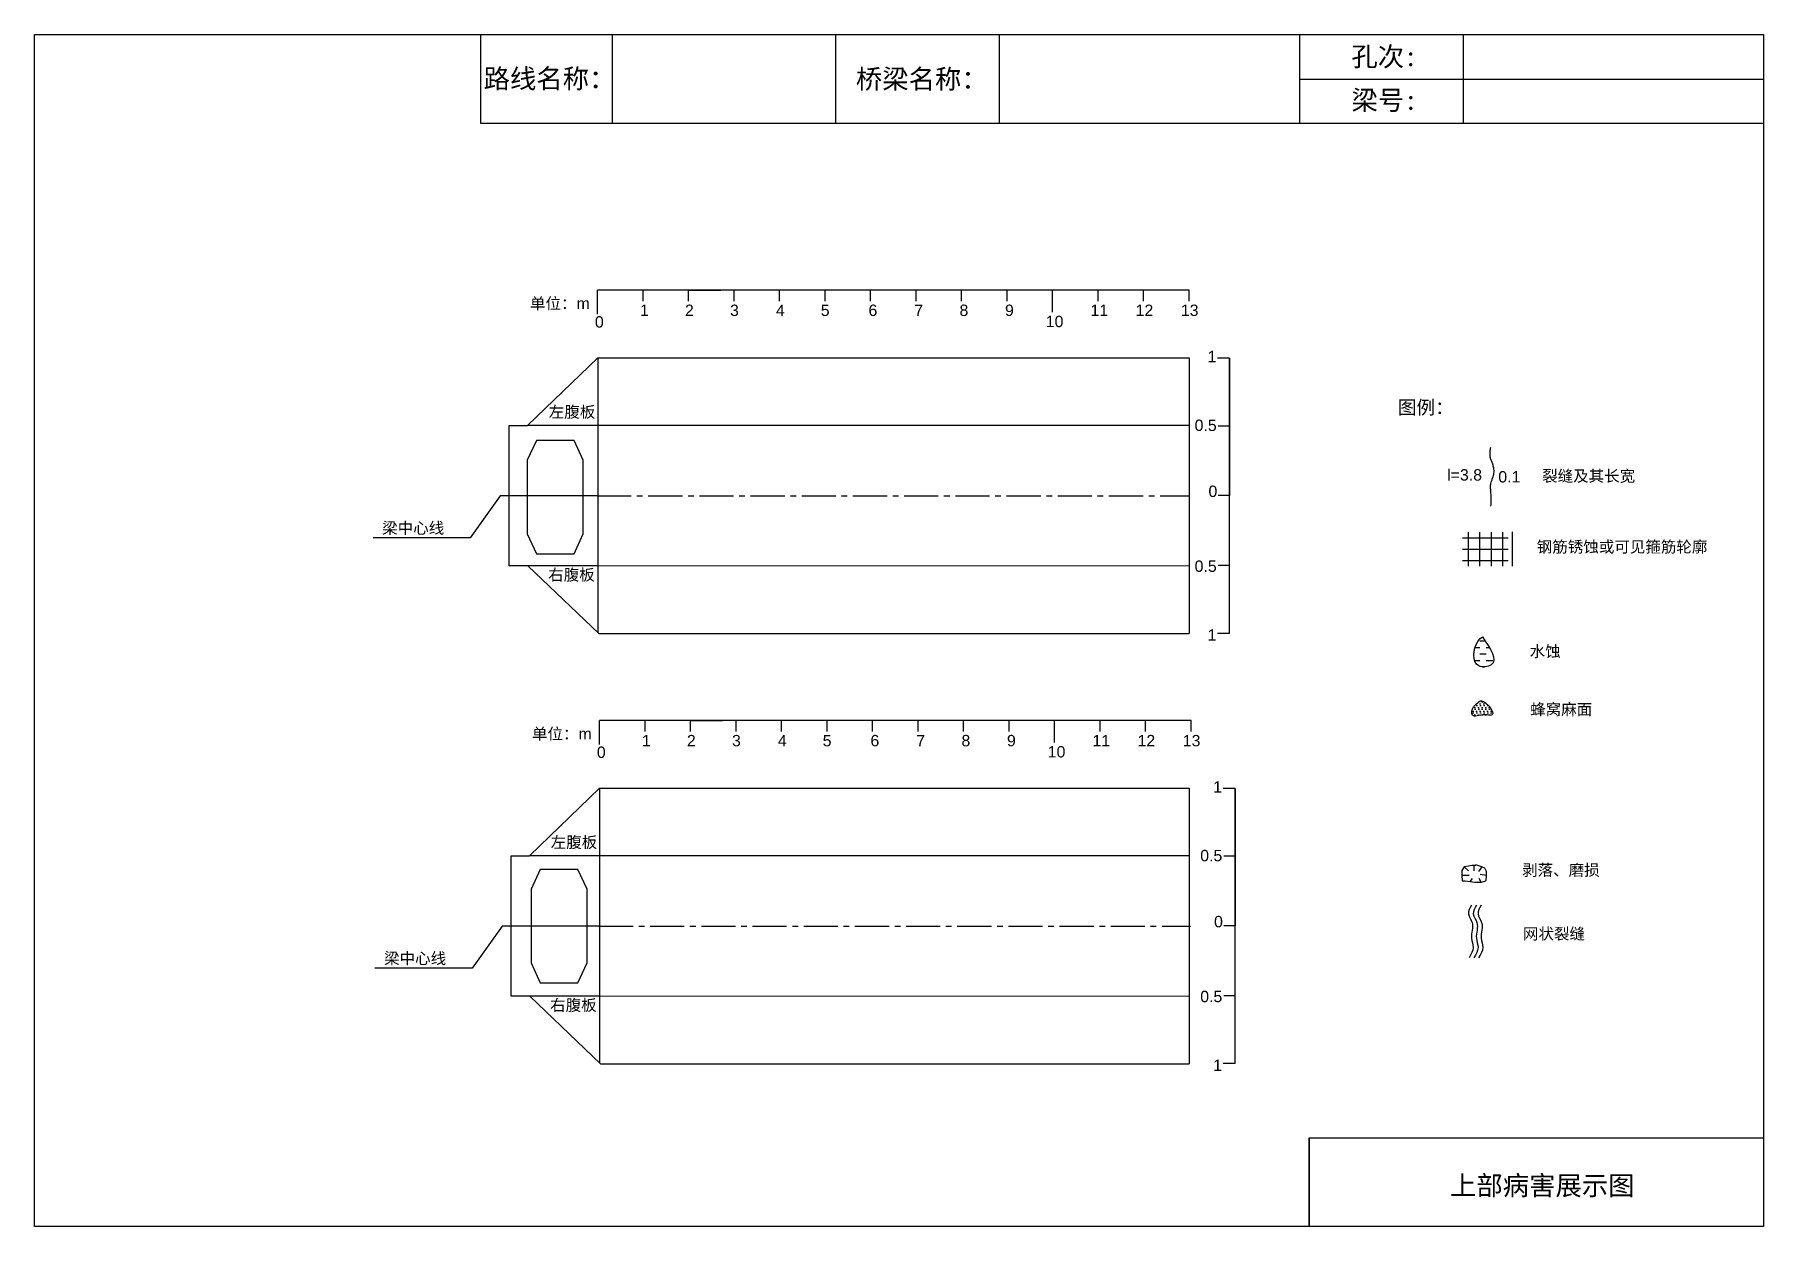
# Model space of a CAD drawing. Header units: millimetres. Extents: x 3406 to 3541, y 1418 to 1444.
# Drawn here: x 3502.56 to 3540.56, y 1418.01 to 1444.21 of the extents above; entities that cross this region are included whole.
import ezdxf

# ---------------------------------------------------------------- set-up
doc = ezdxf.new("R2010")
doc.units = ezdxf.units.MM
doc.linetypes.add('CENTER2', pattern=[1.125, 0.75, -0.125, 0.125, -0.125])
doc.linetypes.add('DASHED', pattern=[0.75, 0.5, -0.25])
for name, color, linetype in [('加固措施', 7, 'Continuous'), ('图层1', 7, 'Continuous'), ('病害', 5, 'Continuous')]:
    doc.layers.add(name, color=color, linetype=linetype)
doc.styles.get("Standard").update_dxf_attribs({"font": 'arial.ttf'})
doc.styles.add('汉字', font='')
doc.styles.get('汉字').set_extended_font_data('SimSun')

msp = doc.modelspace()

# ---------------------------------------------------------------- texts
for s, p in [('单位：m', (3513.445, 1438.178)), ('0', (3514.872, 1437.772)), ('1', (3515.863, 1438.027)), ('2', (3516.852, 1438.027)), ('3', (3517.842, 1438.027)), ('4', (3518.852, 1438.027)), ('5', (3519.837, 1438.027)), ('6', (3520.886, 1438.027)), ('7', (3521.893, 1438.027)), ('8', (3522.886, 1438.027)), ('9', (3523.886, 1438.027)), ('10', (3524.782, 1437.782)), ('11', (3525.765, 1438.027)), ('12', (3526.757, 1438.027)), ('13', (3527.751, 1438.027)), ('1', (3528.338, 1437.011)), ('左腹板', (3513.858, 1435.793)), ('0.5', (3528.054, 1435.499)), ('0', (3528.358, 1434.048)), ('梁中心线', (3510.196, 1433.241)), ('0.5', (3528.054, 1432.402)), ('右腹板', (3513.845, 1432.213)), ('1', (3528.338, 1430.891)), ('单位：m', (3513.488, 1428.718)), ('1', (3515.905, 1428.567)), ('2', (3516.894, 1428.567)), ('3', (3517.885, 1428.567)), ('4', (3518.895, 1428.567)), ('5', (3519.879, 1428.567)), ('6', (3520.929, 1428.567)), ('7', (3521.936, 1428.567)), ('8', (3522.929, 1428.567)), ('9', (3523.929, 1428.567)), ('11', (3525.808, 1428.567)), ('12', (3526.799, 1428.567)), ('13', (3527.793, 1428.567)), ('0', (3514.915, 1428.312)), ('10', (3524.825, 1428.323)), ('1', (3528.461, 1427.551)), ('左腹板', (3513.9, 1426.334)), ('0.5', (3528.177, 1426.04)), ('0', (3528.481, 1424.589)), ('梁中心线', (3510.238, 1423.781)), ('0.5', (3528.177, 1422.943)), ('右腹板', (3513.888, 1422.753)), ('1', (3528.461, 1421.431))]:
    msp.add_text(s, height=0.25).set_placement(p)
at = {"layer": '图层1', "style": '汉字'}
for s, p in [('孔次:', (3531.499, 1443.518)), ('路线名称：', (3512.425, 1443.032)), ('桥梁名称：', (3520.608, 1443.024)), ('梁号:', (3531.502, 1442.558)), ('上部病害展示图', (3533.667, 1418.7))]:
    msp.add_text(s, height=0.425, dxfattribs=at).set_placement(p)
at = {"layer": '图层1', "lineweight": -2, "attachment_point": 1}
for s, insert, char_height in [('图例：', (3532.522, 1436.168), 0.3), ('l=3.8', (3533.604, 1434.659), 0.25), ('0.1', (3534.729, 1434.617), 0.25), ('裂缝及其长宽', (3535.692, 1434.635), 0.25), ('钢筋锈蚀或可见箍筋轮廓', (3535.574, 1433.079), 0.25), ('水蚀', (3535.418, 1430.78), 0.25), ('蜂窝麻面', (3535.429, 1429.504), 0.25), ('剥落、磨损', (3535.252, 1425.972), 0.25), ('网状裂缝', (3535.27, 1424.572), 0.25)]:
    msp.add_mtext(s, dxfattribs=dict(at, insert=insert, char_height=char_height))

# ---------------------------------------------------------------- blocks, each defined once
blk = doc.blocks.new('adfsd')
at = {"lineweight": -2, "ltscale": 0.5}
for p, q in [((1140.876, -3083.768), (1140.94, -3083.769)), ((1140.897, -3083.694), (1140.936, -3083.729)), ((1140.948, -3083.824), (1140.969, -3083.796)), ((1140.983, -3083.682), (1140.981, -3083.729)), ((1141.053, -3083.694), (1141.022, -3083.735)), ((1141.045, -3083.83), (1141.028, -3083.796)), ((1141.094, -3083.772), (1141.036, -3083.763))]:
    blk.add_line(p, q, dxfattribs=at)
blk.add_lwpolyline([(1141, -3083.682), (1140.967, -3083.682), (1140.934, -3083.69), (1140.897, -3083.694), (1140.876, -3083.727), (1140.876, -3083.768), (1140.88, -3083.818), (1140.905, -3083.818), (1140.991, -3083.83), (1141.045, -3083.83), (1141.078, -3083.822), (1141.09, -3083.814), (1141.094, -3083.772), (1141.094, -3083.735), (1141.078, -3083.707), (1141.053, -3083.694), (1141.033, -3083.69), (1141, -3083.678)], dxfattribs=at)

# ---------------------------------------------------------------- hatches: boundary and pattern name
at = {"layer": '加固措施', "lineweight": -2}
h = msp.add_hatch(dxfattribs=at)
h.set_pattern_fill('DASH', color=256, scale=0.045)
h.set_pattern_definition([(0, (3262.43055, 1412.73945), (0.142875, 0.142875), [0.142875, -0.142875])])
edge = h.paths.add_edge_path()
edge.add_spline(control_points=[(3534.378, 1430.977), (3534.343, 1430.945), (3534.176, 1430.797), (3534.131, 1430.26), (3534.801, 1430.355), (3534.553, 1430.719), (3534.378, 1430.977)], knot_values=[0, 0, 0, 0, 3.237042, 15.187225, 21.182779, 35.601669, 35.601669, 35.601669, 35.601669], degree=3, periodic=0)
h = msp.add_hatch(dxfattribs=at)
h.set_pattern_fill('DOTS', scale=0.05)
h.set_pattern_definition([(0, (3232.156616, 1406.28697), (0.0396875, 0.079375), [0, -0.079375])])
edge = h.paths.add_edge_path()
edge.add_spline(control_points=[(3534.331, 1429.564), (3534.257, 1429.513), (3534.151, 1429.441), (3534.139, 1429.172), (3534.389, 1429.295), (3534.728, 1429.198), (3534.476, 1429.57), (3534.339, 1429.565), (3534.331, 1429.564)], knot_values=[0, 0, 0, 0, 5.205471, 7.397577, 12.944796, 16.169923, 23.88441, 24.400432, 24.400432, 24.400432, 24.400432], degree=3, periodic=0)
at = {"layer": '病害', "lineweight": -2}
h = msp.add_hatch(dxfattribs=at)
h.set_pattern_fill('DOTS', color=4, scale=0.05, style=0)
h.set_pattern_definition([(0, (3024.70527, 1376.71647), (0.0396875, 0.079375), [0, -0.079375])])
edge = h.paths.add_edge_path()
edge.add_spline(control_points=[(3534.331, 1429.564), (3534.257, 1429.513), (3534.151, 1429.441), (3534.139, 1429.172), (3534.389, 1429.295), (3534.728, 1429.198), (3534.476, 1429.57), (3534.339, 1429.565), (3534.331, 1429.564)], knot_values=[0, 0, 0, 0, 1.041094, 1.479515, 2.588959, 3.233985, 4.776882, 4.880086, 4.880086, 4.880086, 4.880086], degree=3, periodic=0)

# ---------------------------------------------------------------- linework, layer by layer
at = {"color": 0, "linetype": 'ByBlock'}
for p, q in [((3502.556, 1444.213), (3540.556, 1444.213)), ((3502.556, 1418.013), (3502.556, 1444.213)), ((3512.358, 1444.213), (3512.358, 1442.265)), ((3520.157, 1444.213), (3520.157, 1442.265)), ((3530.356, 1444.213), (3530.356, 1442.265)), ((3533.958, 1444.209), (3533.958, 1442.261)), ((3540.556, 1444.213), (3540.556, 1418.013)), ((3512.358, 1442.265), (3540.556, 1442.265)), ((3527.932, 1437.104), (3527.932, 1431.048)), ((3528.823, 1431.05), (3528.823, 1437.102)), ((3527.932, 1427.644), (3527.932, 1421.588)), ((3528.945, 1421.591), (3528.945, 1427.642)), ((3530.571, 1418.013), (3530.571, 1419.961)), ((3530.571, 1419.961), (3540.556, 1419.961)), ((3540.556, 1418.013), (3502.556, 1418.013))]:
    msp.add_line(p, q, dxfattribs=at)
at = {"color": 0}
for p, q in [((3527.932, 1438.595), (3514.932, 1438.595)), ((3514.932, 1438.066), (3514.932, 1438.595)), ((3515.932, 1438.354), (3515.932, 1438.595)), ((3516.932, 1438.595), (3517.632, 1438.595)), ((3516.932, 1438.354), (3516.932, 1438.595)), ((3517.932, 1438.354), (3517.932, 1438.595)), ((3518.932, 1438.354), (3518.932, 1438.595)), ((3519.932, 1438.354), (3519.932, 1438.595)), ((3520.932, 1438.354), (3520.932, 1438.595)), ((3521.932, 1438.354), (3521.932, 1438.595)), ((3522.932, 1438.354), (3522.932, 1438.595)), ((3523.932, 1438.354), (3523.932, 1438.595)), ((3524.932, 1438.112), (3524.932, 1438.595)), ((3525.932, 1438.354), (3525.932, 1438.595)), ((3526.932, 1438.354), (3526.932, 1438.595)), ((3527.932, 1438.354), (3527.932, 1438.595)), ((3514.934, 1437.104), (3513.392, 1435.623)), ((3514.934, 1437.104), (3527.932, 1437.104)), ((3514.934, 1437.104), (3514.934, 1431.068)), ((3528.823, 1437.102), (3528.56, 1437.102)), ((3528.823, 1437.102), (3528.823, 1435.36)), ((3527.932, 1435.616), (3514.936, 1435.623)), ((3528.823, 1435.608), (3528.573, 1435.608)), ((3528.823, 1435.36), (3528.823, 1434.08)), ((3512.789, 1434.076), (3512.128, 1433.15)), ((3528.823, 1434.08), (3528.573, 1434.08)), ((3528.823, 1432.792), (3528.823, 1434.072)), ((3512.128, 1433.15), (3509.996, 1433.15)), ((3528.823, 1431.05), (3528.823, 1432.792)), ((3514.955, 1431.048), (3513.398, 1432.531)), ((3527.932, 1432.536), (3514.936, 1432.529)), ((3528.823, 1432.544), (3528.573, 1432.544)), ((3514.955, 1431.048), (3527.932, 1431.048)), ((3528.823, 1431.05), (3528.56, 1431.05)), ((3527.975, 1429.135), (3514.975, 1429.135)), ((3514.975, 1428.607), (3514.975, 1429.135)), ((3515.975, 1428.894), (3515.975, 1429.135)), ((3516.975, 1429.135), (3517.675, 1429.135)), ((3516.975, 1428.894), (3516.975, 1429.135)), ((3517.975, 1428.894), (3517.975, 1429.135)), ((3518.975, 1428.894), (3518.975, 1429.135)), ((3519.975, 1428.894), (3519.975, 1429.135)), ((3520.975, 1428.894), (3520.975, 1429.135)), ((3521.975, 1428.894), (3521.975, 1429.135)), ((3522.975, 1428.894), (3522.975, 1429.135)), ((3523.975, 1428.894), (3523.975, 1429.135)), ((3524.975, 1428.653), (3524.975, 1429.135)), ((3525.975, 1428.894), (3525.975, 1429.135)), ((3526.975, 1428.894), (3526.975, 1429.135)), ((3527.975, 1428.894), (3527.975, 1429.135)), ((3514.976, 1427.644), (3513.434, 1426.163)), ((3514.976, 1427.644), (3527.932, 1427.644)), ((3514.976, 1427.644), (3514.976, 1421.608)), ((3528.945, 1427.642), (3528.683, 1427.642)), ((3528.945, 1427.642), (3528.945, 1425.9)), ((3527.932, 1426.157), (3514.979, 1426.163)), ((3528.945, 1426.149), (3528.695, 1426.149)), ((3528.945, 1425.9), (3528.945, 1424.62)), ((3512.832, 1424.616), (3512.171, 1423.69)), ((3528.945, 1424.62), (3528.695, 1424.62)), ((3528.945, 1423.332), (3528.945, 1424.612)), ((3512.171, 1423.69), (3510.038, 1423.69)), ((3528.945, 1421.591), (3528.945, 1423.332)), ((3514.997, 1421.588), (3513.44, 1423.072)), ((3527.932, 1423.076), (3514.979, 1423.069)), ((3528.945, 1423.084), (3528.695, 1423.084)), ((3514.997, 1421.588), (3527.932, 1421.588)), ((3528.945, 1421.591), (3528.683, 1421.591))]:
    msp.add_line(p, q, dxfattribs=at)
at = {"color": 5}
for p, q in [((3512.985, 1432.531), (3512.985, 1435.623)), ((3512.985, 1435.623), (3513.392, 1435.623)), ((3514.936, 1435.623), (3513.392, 1435.623)), ((3513.398, 1432.531), (3512.985, 1432.531)), ((3514.942, 1432.538), (3513.398, 1432.531)), ((3513.028, 1423.072), (3513.028, 1426.163)), ((3513.028, 1426.163), (3513.434, 1426.163)), ((3514.979, 1426.163), (3513.434, 1426.163)), ((3513.44, 1423.072), (3513.028, 1423.072)), ((3514.985, 1423.078), (3513.44, 1423.072))]:
    msp.add_line(p, q, dxfattribs=at)
for p, q in [((3514.932, 1434.076), (3512.789, 1434.076)), ((3514.975, 1424.616), (3512.832, 1424.616))]:
    msp.add_line(p, q)
at = {"color": 1, "linetype": 'CENTER2'}
for p, q in [((3514.92, 1434.076), (3527.92, 1434.076)), ((3514.962, 1424.616), (3527.962, 1424.616))]:
    msp.add_line(p, q, dxfattribs=at)
at = {"color": 1, "linetype": 'DASHED', "ltscale": 2}
for p, q in [((3533.944, 1433.153), (3535.194, 1433.153)), ((3534.069, 1433.278), (3534.069, 1432.528)), ((3534.319, 1433.278), (3534.319, 1432.528)), ((3534.569, 1433.278), (3534.569, 1432.528)), ((3534.819, 1433.278), (3534.819, 1432.528)), ((3535.032, 1433.28), (3535.032, 1432.53)), ((3533.944, 1432.903), (3535.194, 1432.903)), ((3533.944, 1432.653), (3535.194, 1432.653))]:
    msp.add_line(p, q, dxfattribs=at)
at = {"color": 0, "linetype": 'ByBlock'}
msp.add_lwpolyline([(3502.556, 1444.213), (3540.556, 1444.213), (3540.556, 1418.013), (3502.556, 1418.013)], close=True, dxfattribs=at)
at = {"color": 5}
for points in [[(3513.585, 1432.802), (3514.417, 1432.802), (3514.617, 1433.238), (3514.617, 1434.857), (3514.417, 1435.293), (3513.585, 1435.293), (3513.385, 1434.857), (3513.385, 1433.238)], [(3513.668, 1423.371), (3514.5, 1423.371), (3514.7, 1423.807), (3514.7, 1425.425), (3514.5, 1425.861), (3513.668, 1425.861), (3513.468, 1425.425), (3513.468, 1423.807)]]:
    msp.add_lwpolyline(points, close=True, dxfattribs=at)
at = {"lineweight": -2}
msp.add_spline([(3534.331, 1429.564), (3534.157, 1429.371), (3534.157, 1429.261), (3534.434, 1429.261), (3534.595, 1429.261), (3534.357, 1429.564), (3534.331, 1429.564)], degree=3, dxfattribs=at)
for points in [[(3534.141, 1425.073), (3534.073, 1424.883), (3534.153, 1424.693), (3534.141, 1424.35), (3534.177, 1424.147), (3534.085, 1423.92)], [(3534.247, 1425.073), (3534.179, 1424.883), (3534.259, 1424.693), (3534.247, 1424.35), (3534.283, 1424.147), (3534.191, 1423.92)], [(3534.351, 1425.073), (3534.283, 1424.883), (3534.363, 1424.693), (3534.351, 1424.35), (3534.388, 1424.147), (3534.296, 1423.92)]]:
    msp.add_spline(points, degree=3)
at = {"layer": '加固措施', "lineweight": -2}
msp.add_spline([(3534.378, 1430.977), (3534.278, 1430.871), (3534.3, 1430.334), (3534.569, 1430.356), (3534.378, 1430.977)], degree=3, dxfattribs=at)
at = {"layer": '图层1', "lineweight": -2}
msp.add_open_spline([(3534.557, 1435.134), (3534.555, 1435.118), (3534.552, 1435.103), (3534.544, 1435.057), (3534.54, 1435.028), (3534.539, 1434.987), (3534.539, 1434.974), (3534.54, 1434.954), (3534.541, 1434.946), (3534.544, 1434.931), (3534.545, 1434.923), (3534.553, 1434.896), (3534.56, 1434.874), (3534.578, 1434.828), (3534.588, 1434.803), (3534.608, 1434.748), (3534.617, 1434.719), (3534.626, 1434.668), (3534.628, 1434.648), (3534.629, 1434.609), (3534.627, 1434.59), (3534.622, 1434.553), (3534.619, 1434.536), (3534.611, 1434.502), (3534.606, 1434.486), (3534.593, 1434.446), (3534.585, 1434.423), (3534.571, 1434.38), (3534.565, 1434.36), (3534.558, 1434.332), (3534.556, 1434.323), (3534.554, 1434.308), (3534.553, 1434.301), (3534.552, 1434.286), (3534.552, 1434.279), (3534.551, 1434.252), (3534.552, 1434.231), (3534.556, 1434.186), (3534.558, 1434.162), (3534.563, 1434.119), (3534.564, 1434.102), (3534.567, 1434.069), (3534.567, 1434.054), (3534.568, 1434.024), (3534.568, 1434.009), (3534.567, 1433.964), (3534.566, 1433.936), (3534.562, 1433.886), (3534.56, 1433.864), (3534.559, 1433.843)], degree=3, knots=[0, 0, 0, 0, 0.93103, 0.93103, 2.904338, 2.904338, 3.933552, 3.933552, 4.598026, 4.598026, 5.2625, 5.2625, 6.799065, 6.799065, 8.335629, 8.335629, 9.872194, 9.872194, 10.744529, 10.744529, 11.616864, 11.616864, 12.4892, 12.4892, 13.361535, 13.361535, 14.755665, 14.755665, 16.149795, 16.149795, 16.835641, 16.835641, 17.410365, 17.410365, 17.98509, 17.98509, 19.45733, 19.45733, 20.929571, 20.929571, 21.910052, 21.910052, 22.722819, 22.722819, 23.535585, 23.535585, 25.161117, 25.161117, 26.428502, 26.428502, 26.428502, 26.428502], dxfattribs=at)
at = {"layer": '病害', "color": 5}
for p, q in [((3512.358, 1444.213), (3512.358, 1442.265)), ((3520.157, 1444.213), (3520.157, 1442.265)), ((3530.356, 1444.213), (3530.356, 1442.265)), ((3540.556, 1444.213), (3540.556, 1442.265)), ((3512.358, 1442.265), (3530.316, 1442.265)), ((3530.316, 1442.265), (3540.556, 1442.265)), ((3530.571, 1419.961), (3540.556, 1419.961)), ((3530.571, 1419.961), (3530.571, 1418.013))]:
    msp.add_line(p, q, dxfattribs=at)
at = {"layer": '病害', "color": 0}
for p, q in [((3515.254, 1444.213), (3515.254, 1442.265)), ((3523.758, 1444.213), (3523.758, 1442.265)), ((3530.357, 1443.235), (3540.556, 1443.235))]:
    msp.add_line(p, q, dxfattribs=at)

# ---------------------------------------------------------------- block references
at = {"color": 0, "xscale": 2.5, "yscale": 2.5, "zscale": 2.5}
msp.add_blockref('adfsd', (681.737, 9135.155), dxfattribs=at)

msp.set_redraw_order([(e.dxf.handle, doc.entitydb.next_handle()) for e in msp.query("TEXT MTEXT ATTDEF DIMENSION ARC_DIMENSION")])  # texts and dimensions are drawn at this point

doc.saveas('drawing.dxf')
